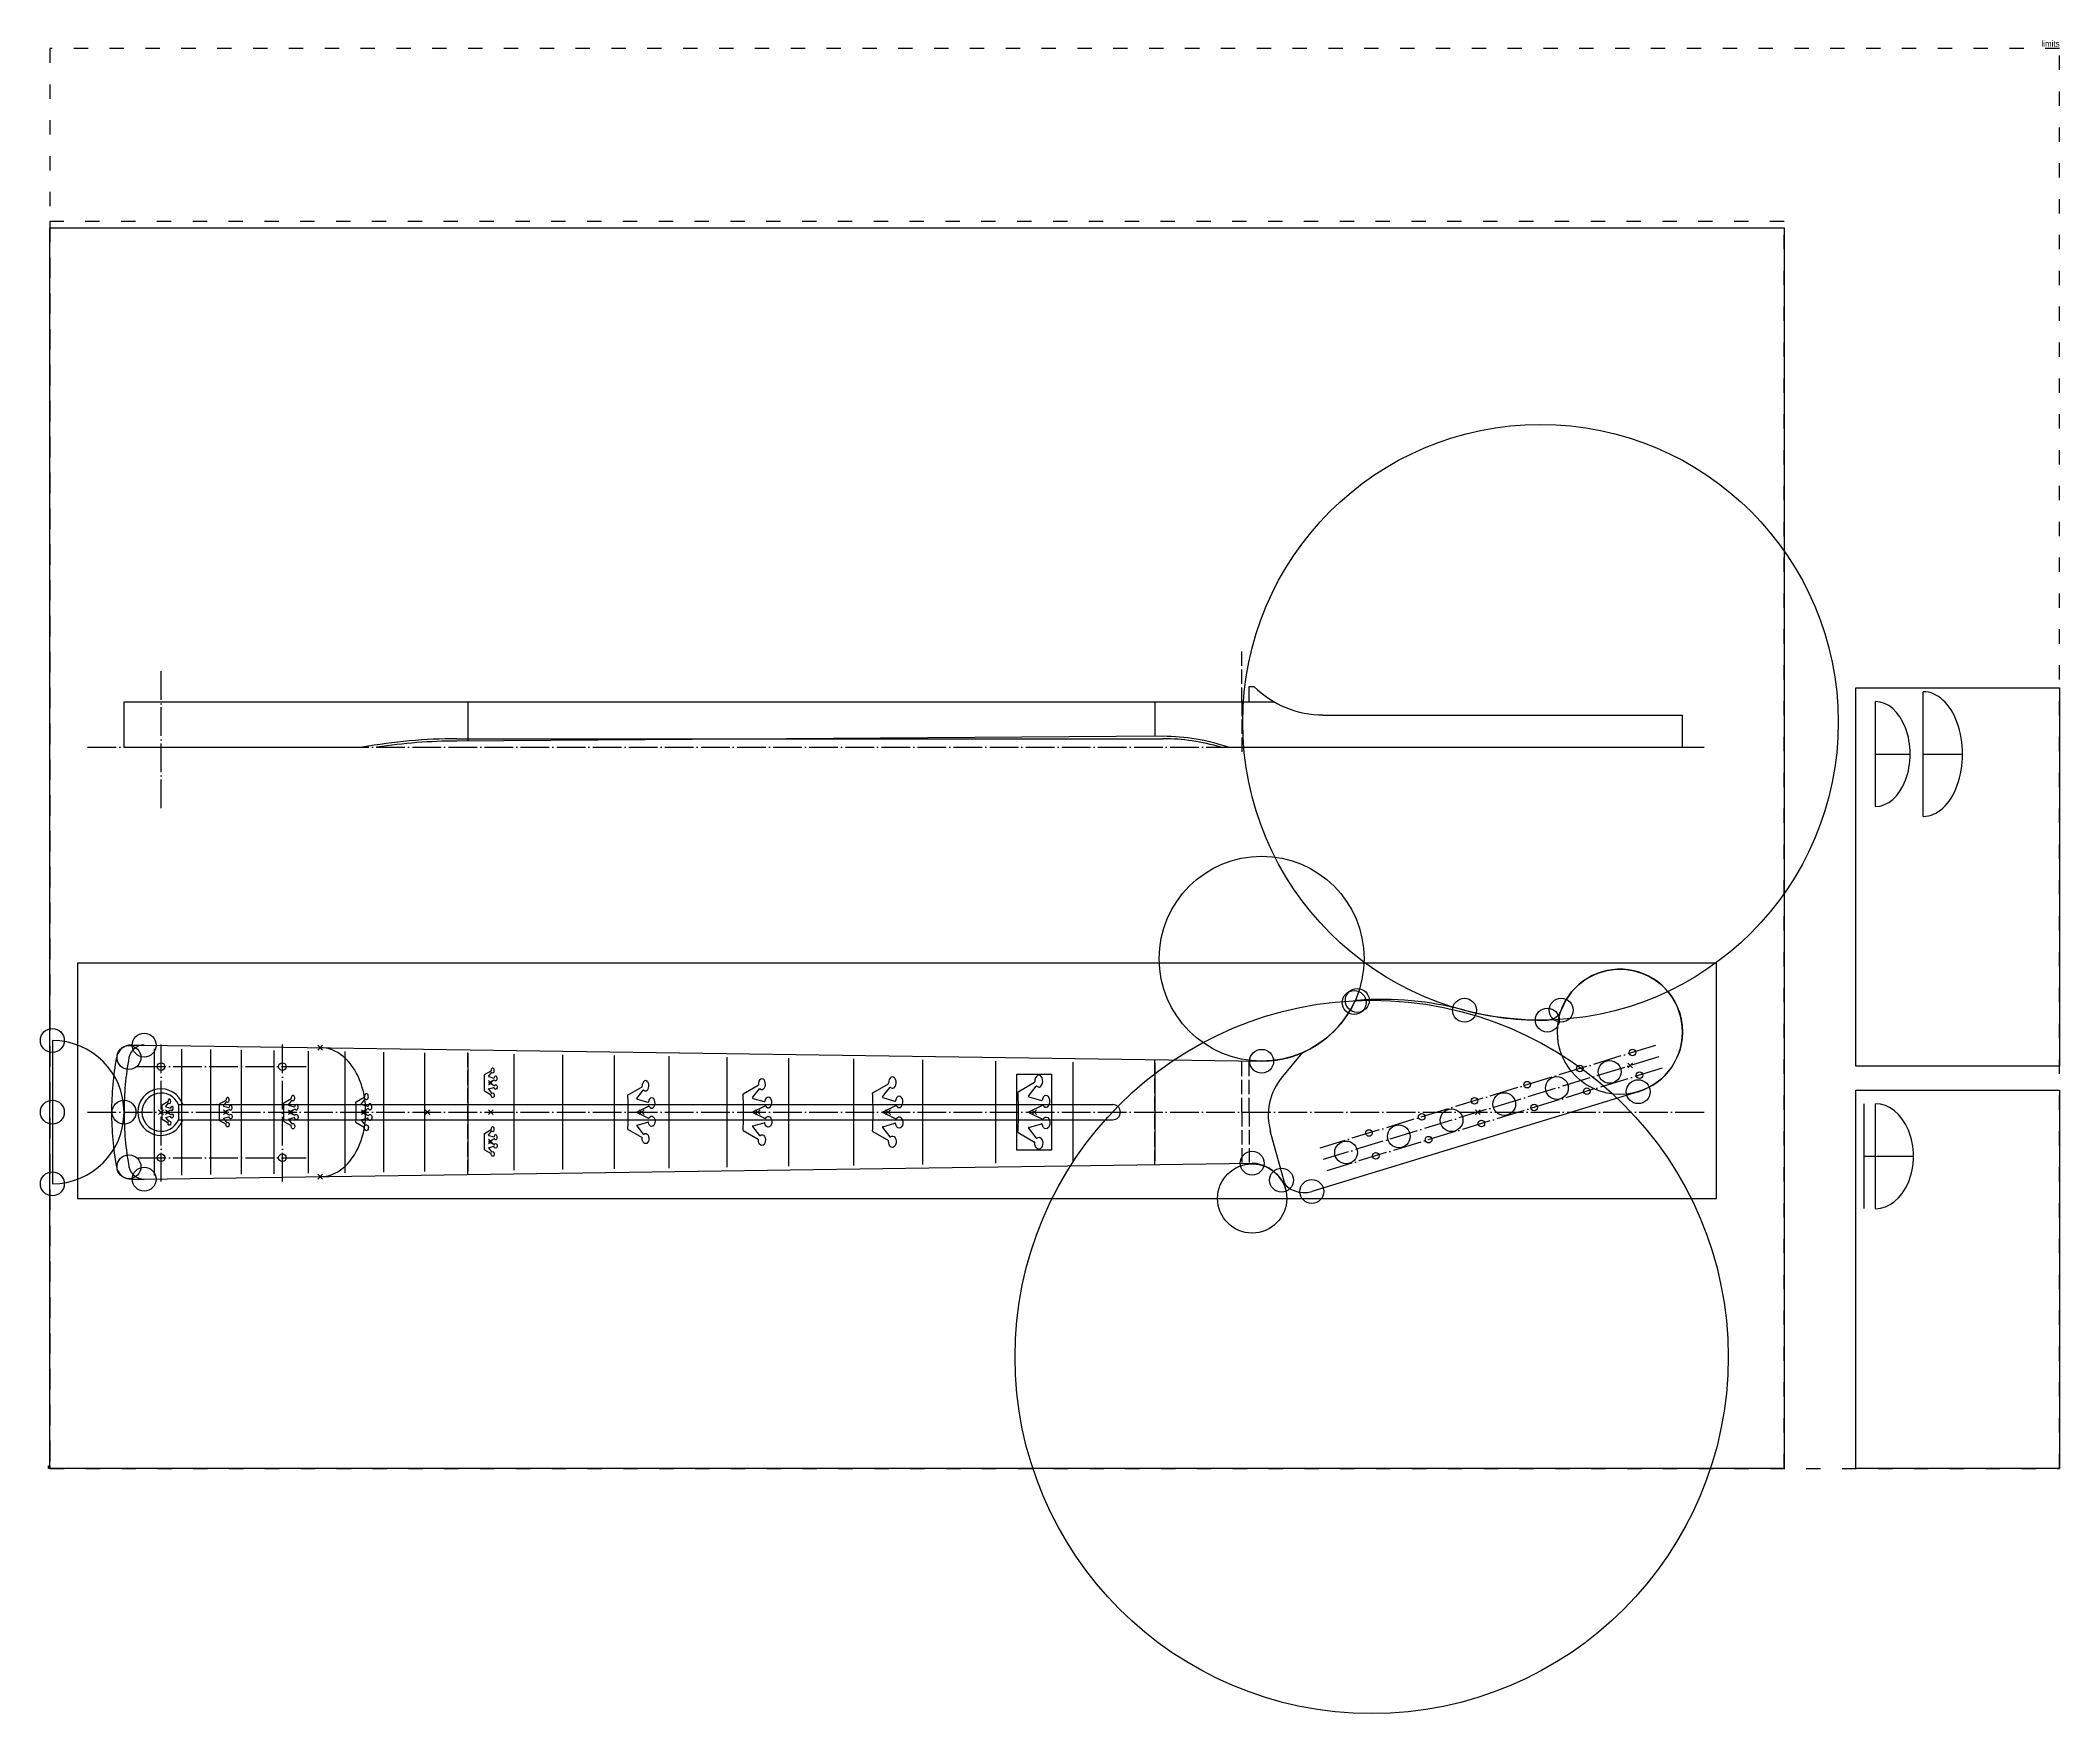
# Model space of a CAD drawing. Extents: x -4 to 841, y -103 to 597.
import ezdxf
from ezdxf.enums import TextEntityAlignment as Align

# ---------------------------------------------------------------- set-up
doc = ezdxf.new("R2010")
doc.units = 0
doc.header["$LTSCALE"] = 0.5
doc.header["$PDMODE"] = 3
for name, pattern in [('ACAD_ISO02W100', [15, 12, -3]), ('ACAD_ISO03W100', [30, 12, -18]), ('ACAD_ISO04W100', [30, 24, -3, 0, -3])]:
    doc.linetypes.add(name, pattern=pattern)
for name, color, linetype in [('blank', 4, 'Continuous'), ('circles', 4, 'Continuous'), ('frets', 4, 'Continuous'), ('image', 7, 'Continuous'), ('inlays', 3, 'Continuous'), ('limits', 4, 'ACAD_ISO03W100'), ('neck_shape', 3, 'Continuous'), ('toolpaths', 3, 'Continuous'), ('trace', 6, 'Continuous'), ('transition', 6, 'Continuous')]:
    doc.layers.add(name, color=color, linetype=linetype)
picture_1 = doc.add_image_def('image1.jpg', size_in_pixel=(1600, 1144))
picture_2 = doc.add_image_def('image2.jpg', size_in_pixel=(3070, 1655))
picture_3 = doc.add_image_def('image3.png', size_in_pixel=(32, 70))

# ---------------------------------------------------------------- blocks, each defined once
blk = doc.blocks.new('crown')
at = {"layer": 'inlays'}
for p, q in [((-6.68, 8.56), (0.21, 12.54)), ((-2.36, 6.74), (0.83, 10.82)), ((-2.26, 6.42), (3.09, 4.89)), ((-2.18, 0.18), (3.46, 2.93)), ((-2.36, -6.74), (0.83, -10.82)), ((-2.26, -6.42), (3.09, -4.89)), ((-2.18, -0.18), (3.46, -2.93)), ((-6.68, -8.56), (0.21, -12.54))]:
    blk.add_line(p, q, dxfattribs=at)
for centre, radius, start, end in [((-6.58, 8.39), 0.2, 120, 183.20151), ((0.11, 12.71), 0.2, 300, 4.11328), ((0.11, 12.71), 0.2, 300, 4.11328), ((0.98, 10.69), 0.2, 48.30406, 142), ((-156.55, 0), 150, 0, 3.20151), ((-156.55, 0), 150, 356.79849, 0), ((-2.21, 6.61), 0.2, 142, 254), ((-2.09, 0), 0.2, 116, 244), ((3.15, 5.08), 0.2, 254, 351.57639), ((3.55, 2.75), 0.2, 30.19, 116), ((-6.58, -8.39), 0.2, 176.79849, 240), ((-2.21, -6.61), 0.2, 106, 218), ((3.15, -5.08), 0.2, 8.42361, 106), ((3.55, -2.75), 0.2, 244, 329.81), ((0.11, -12.71), 0.2, 355.88672, 60), ((0.11, -12.71), 0.2, 355.88672, 60), ((0.98, -10.69), 0.2, 218, 311.69594)]:
    blk.add_arc(centre, radius, start, end, dxfattribs=at)
for centre, start_param, end_param in [((1.95, 13), 2.610077, 7.962514), ((4.96, 4.5), 2.293288, 7.633261)]:
    blk.add_ellipse(centre, major_axis=(0, 2.5), ratio=0.66, start_param=start_param, end_param=end_param, dxfattribs=at)
at = {"layer": 'inlays', "extrusion": (0, 0, -1)}
for centre, start_param, end_param in [((4.96, -4.5), 2.293288, 7.633261), ((1.95, -13), 2.610077, 7.962514)]:
    blk.add_ellipse(centre, major_axis=(0, -2.5), ratio=0.66, start_param=start_param, end_param=end_param, dxfattribs=at)

msp = doc.modelspace()

# ---------------------------------------------------------------- linework, layer by layer
at = {"layer": 'blank'}
msp.add_lwpolyline([(697.4, 112.86), (697.4, 211.29), (11.6, 211.29), (11.6, 112.86)], close=True, dxfattribs=at)
at = {"layer": 'circles'}
msp.add_line((465.8, 306.24), (170.32, 304.24), dxfattribs=at)
for centre, radius in [((623.76, 312.13), 124.62), ((507.08, 213.23), 42.86), ((657.01, 182.62), 26.19), ((553.11, 46.62), 149.22), ((503.11, 112.9), 14.49)]:
    msp.add_circle(centre, radius, dxfattribs=at)
for centre, radius, start, end in [((532.87, 356.44), 41.27, 225.36023, 270), ((170.32, 84.37), 219.87, 90, 98.77213), ((465.8, 222.5), 83.74, 70.97991, 90)]:
    msp.add_arc(centre, radius, start, end, dxfattribs=at)
at = {"layer": 'frets'}
for p, q in [((43.6, 175.5), (43.6, 122.52)), ((55.06, 175.33), (55.06, 122.69)), ((67.19, 175.16), (67.19, 122.87)), ((80.04, 174.97), (80.04, 123.05)), ((93.66, 174.77), (93.66, 123.25)), ((108.08, 174.56), (108.08, 123.46)), ((123.37, 174.34), (123.37, 123.68)), ((139.56, 174.11), (139.56, 123.91)), ((156.72, 173.86), (156.72, 124.16)), ((174.89, 173.6), (174.89, 124.42)), ((194.15, 173.32), (194.15, 124.7)), ((214.55, 173.02), (214.55, 125)), ((236.17, 172.71), (236.17, 125.31)), ((259.07, 172.38), (259.07, 125.64)), ((283.33, 172.03), (283.33, 125.99)), ((309.04, 171.66), (309.04, 126.37)), ((336.27, 171.26), (336.27, 126.76)), ((365.12, 170.84), (365.12, 127.18)), ((395.69, 170.4), (395.69, 127.62)), ((428.08, 169.93), (428.08, 128.09)), ((462.39, 169.44), (462.39, 128.59))]:
    msp.add_line(p, q, dxfattribs=at)
at = {"layer": 'inlays', "linetype": 'ACAD_ISO02W100'}
msp.add_line((498.74, 149.01), (498.74, 170.41), dxfattribs=at)
at = {"layer": 'inlays'}
for p in [(184.52, 161.3), (46.5, 149.01), (49.33, 149.01), (73.61, 149.01), (100.87, 149.01), (131.46, 149.01), (247.62, 149.01), (296.18, 149.01), (350.7, 149.01), (411.88, 149.01), (184.52, 136.72)]:
    msp.add_point(p, dxfattribs=at)
at = {"layer": 'inlays', "color": 2}
msp.add_point((184.52, 149.01), dxfattribs=at)
at = {"layer": 'limits'}
for points in [[(0, 0), (841, 0), (841, 594), (0, 594)], [(0, 0), (725.77, 0), (725.77, 521.61), (0, 521.61)]]:
    msp.add_lwpolyline(points, close=True, dxfattribs=at)
at = {"layer": 'neck_shape'}
for p, q in [((523.22, 172.79), (515.8, 163.95)), ((516.59, 119.6), (510.68, 141.22))]:
    msp.add_line(p, q, dxfattribs=at)
for centre, radius, start, end in [((528.08, 168.71), 6.35, 115.37815, 140), ((535.26, 147.62), 25.4, 140, 196.00712), ((519.66, 120.42), 3.17, 195, 229.37793)]:
    msp.add_arc(centre, radius, start, end, dxfattribs=at)
msp.add_ellipse((113.11, 149.01), major_axis=(0, -26.98), ratio=0.706051, start_param=0, end_param=3.141593, dxfattribs=at)
at = {"layer": 'toolpaths'}
msp.add_line((1.02, 179.01), (1.02, 119.01), dxfattribs=at)
for centre in [(545.8, 194.86), (547.11, 195.76), (591.97, 191.63), (632.44, 191.69), (626.62, 187.54), (1.02, 179.01), (39.43, 177.06), (33.09, 171.85), (507.08, 170.29), (664.67, 157.57), (1.02, 149.01), (31.02, 149.01), (33.09, 126.17), (503.1, 127.67), (1.02, 119.01), (39.43, 120.96), (515.4, 120.56), (528.08, 115.81)]:
    msp.add_circle(centre, 5, dxfattribs=at)
msp.add_arc((1.02, 149.01), 30, 270, 90, dxfattribs=at)
at = {"layer": 'trace', "linetype": 'ACAD_ISO02W100'}
for p, q in [((498.74, 320.72), (498.74, 342.12)), ((498.74, 320.72), (498.74, 299.32)), ((174.89, 122.92), (174.89, 175.1)), ((174.89, 122.92), (174.89, 175.1)), ((462.39, 127.09), (462.39, 170.94)), ((462.39, 127.09), (462.39, 170.94)), ((498.74, 149.01), (498.74, 170.41)), ((501.92, 149.01), (501.92, 170.36)), ((498.74, 149.01), (498.74, 127.61)), ((501.92, 149.01), (501.92, 127.66))]:
    msp.add_line(p, q, dxfattribs=at)
at = {"layer": 'trace', "linetype": 'ACAD_ISO04W100'}
for p, q in [((46.5, 276.19), (46.5, 334.29)), ((15.79, 301.67), (693.2, 301.67)), ((46.5, 119.96), (46.5, 178.06)), ((97.3, 119.96), (97.3, 178.06)), ((671.84, 176.92), (531.41, 133.99)), ((673.29, 172.16), (532.86, 129.23)), ((36.5, 168.06), (107.3, 168.06)), ((674.75, 167.4), (534.32, 124.47)), ((15.79, 149.01), (693.2, 149.01)), ((36.5, 129.96), (107.3, 129.96))]:
    msp.add_line(p, q, dxfattribs=at)
at = {"layer": 'trace'}
for p, q in [((783.95, 272.74), (783.95, 324.91)), ((31.02, 320.72), (512.19, 320.72)), ((31.02, 301.67), (31.02, 320.72)), ((174.89, 320.72), (174.89, 304.27)), ((462.39, 320.72), (462.39, 306.22)), ((532.87, 315.16), (683.2, 315.16)), ((683.2, 301.67), (683.2, 315.16)), ((763.95, 276.9), (763.95, 320.75)), ((170.32, 305.24), (465.8, 305.24)), ((31.02, 301.67), (130.85, 301.67)), ((490, 301.67), (683.2, 301.67)), ((763.95, 298.82), (778.45, 298.82)), ((783.95, 298.82), (800.39, 298.82)), ((34.2, 177.06), (39.43, 177.06)), ((39.43, 177.06), (507.08, 170.29)), ((53.84, 152.19), (444.77, 152.19)), ((53.84, 152.19), (53.84, 145.84)), ((664.67, 157.57), (528.08, 115.81)), ((759.28, 108.64), (759.28, 152.49)), ((763.95, 108.64), (763.95, 152.49)), ((53.84, 145.84), (444.77, 145.84)), ((39.43, 120.96), (503.1, 127.67)), ((759.28, 130.56), (779.85, 130.56)), ((34.2, 120.96), (39.43, 120.96)), ((-0.52, 1), (-0.52, 0.76)), ((-0.39, 1), (-0.39, 0.76))]:
    msp.add_line(p, q, dxfattribs=at)
for centre, radius in [((46.5, 168.06), 1.59), ((97.3, 168.06), 1.59), ((652.7, 165.87), 4.76), ((662.28, 174), 1.38), ((618.16, 160.51), 1.38), ((630.65, 159.13), 4.76), ((640.22, 167.26), 1.38), ((665.19, 164.48), 1.38), ((596.11, 153.77), 1.38), ((608.59, 152.38), 4.76), ((621.08, 150.99), 1.38), ((643.13, 157.74), 1.38), ((564.48, 138.9), 4.76), ((574.05, 147.03), 1.38), ((586.54, 145.64), 4.76), ((599.02, 144.25), 1.38), ((542.43, 132.15), 4.76), ((552, 140.29), 1.38), ((576.96, 137.51), 1.38), ((46.5, 129.96), 1.59), ((97.3, 129.96), 1.59), ((554.91, 130.76), 1.38)]:
    msp.add_circle(centre, radius, dxfattribs=at)
for centre, radius, start, end in [((170.32, 85.37), 219.87, 90, 100.34174), ((465.8, 221.5), 83.74, 73.20525, 90), ((657.01, 182.62), 26.19, 287, 159.74686), ((506.89, 213.39), 43.1, 270.24949, 334.52717), ((547.24, 194.18), 1.59, 94.51367, 154.62044), ((557.56, 63.45), 132.72, 74.97427, 94.51367), ((623.76, 312.13), 124.62, 255.21934, 271.3177), ((626.48, 193.89), 6.35, 271.3177, 339.74686), ((152.79, 149.01), 127, 169.63935, 180), ((34.11, 170.71), 6.35, 89.17078, 169.63935), ((158.02, 149.01), 127, 169.63935, 180), ((39.33, 170.71), 6.35, 89.17078, 169.63935), ((46.5, 149.01), 9.73, 19.04864, 340.95136), ((46.5, 149.01), 8, 23.37987, 336.62013), ((444.77, 149.01), 3.18, 270, 90), ((152.79, 149.01), 127, 180, 190.36065), ((158.02, 149.01), 127, 180, 190.36065), ((502.22, 111.96), 15.74, 33.13143, 86.76596), ((34.11, 127.31), 6.35, 190.36065, 270.82922), ((39.33, 127.31), 6.35, 190.36065, 270.82922), ((524.83, 126.44), 11.11, 211.94983, 287)]:
    msp.add_arc(centre, radius, start, end, dxfattribs=at)
for centre, major_axis, ratio in [((783.95, 298.82), (0, -26.09), 0.630479), ((763.95, 298.82), (0, -21.93), 0.661381), ((763.95, 130.56), (0, -21.93), 0.725434)]:
    msp.add_ellipse(centre, major_axis=major_axis, ratio=ratio, start_param=0, end_param=3.141593, dxfattribs=at)
for p in [(113.11, 175.99), (661.33, 168.5), (158.02, 149.01), (597.56, 149.01), (113.11, 122.03)]:
    msp.add_point(p, dxfattribs=at)
at = {"layer": 'transition'}
for p, q in [((501.92, 327.07), (503.87, 327.07)), ((501.92, 320.72), (501.92, 327.07))]:
    msp.add_line(p, q, dxfattribs=at)

# ---------------------------------------------------------------- block references
at = {"layer": 'inlays'}
for p, xscale, yscale, zscale in [((184.52, 161.3), 0.4, 0.4, 0.4), ((247.62, 149.01), 0.85, 0.85, 0.85), ((296.18, 149.01), 0.9, 0.9, 0.9), ((350.7, 149.01), 0.95, 0.95, 0.95), ((49.33, 149.01), 0.35, 0.35, 0.35), ((73.61, 149.01), 0.4, 0.4, 0.4), ((100.87, 149.01), 0.45, 0.45, 0.45), ((131.46, 149.01), 0.5, 0.5, 0.5), ((184.52, 136.72), 0.4, 0.4, 0.4)]:
    msp.add_blockref('crown', p, dxfattribs=dict(at, xscale=xscale, yscale=yscale, zscale=zscale))
msp.add_blockref('crown', (411.88, 149.01), dxfattribs=at)

# ---------------------------------------------------------------- texts
at = {"layer": 'limits'}
msp.add_text('limits', height=2.5, dxfattribs=at).set_placement((841, 594), align=Align.BOTTOM_RIGHT)

# ---------------------------------------------------------------- pictures from other files: only their frames are drawn
at = {"layer": 'image'}
image = msp.add_image(picture_1, insert=(0, 0), size_in_units=(725.77, 518.93), rotation=0, dxfattribs=at)
image.dxf.flags = 7
image = msp.add_image(picture_2, insert=(841, 168.26), size_in_units=(158.26, 85.32), rotation=90, dxfattribs=at)
image.dxf.flags = 7
image = msp.add_image(picture_3, insert=(404.6, 133.05), size_in_units=(14.59, 31.91), dxfattribs=at)
image.dxf.flags = 7
image = msp.add_image(picture_2, insert=(841, 0), size_in_units=(158.26, 85.32), rotation=90, dxfattribs=at)
image.dxf.flags = 7
image = msp.add_image(picture_3, insert=(46.5, 149.01), size_in_units=(0.128, 0.28), dxfattribs=at)
image.dxf.flags = 7
image = msp.add_image(picture_2, insert=(0, 0), size_in_units=(1, 0.539), rotation=90, dxfattribs=at)
image.dxf.flags = 7

doc.saveas('drawing.dxf')
